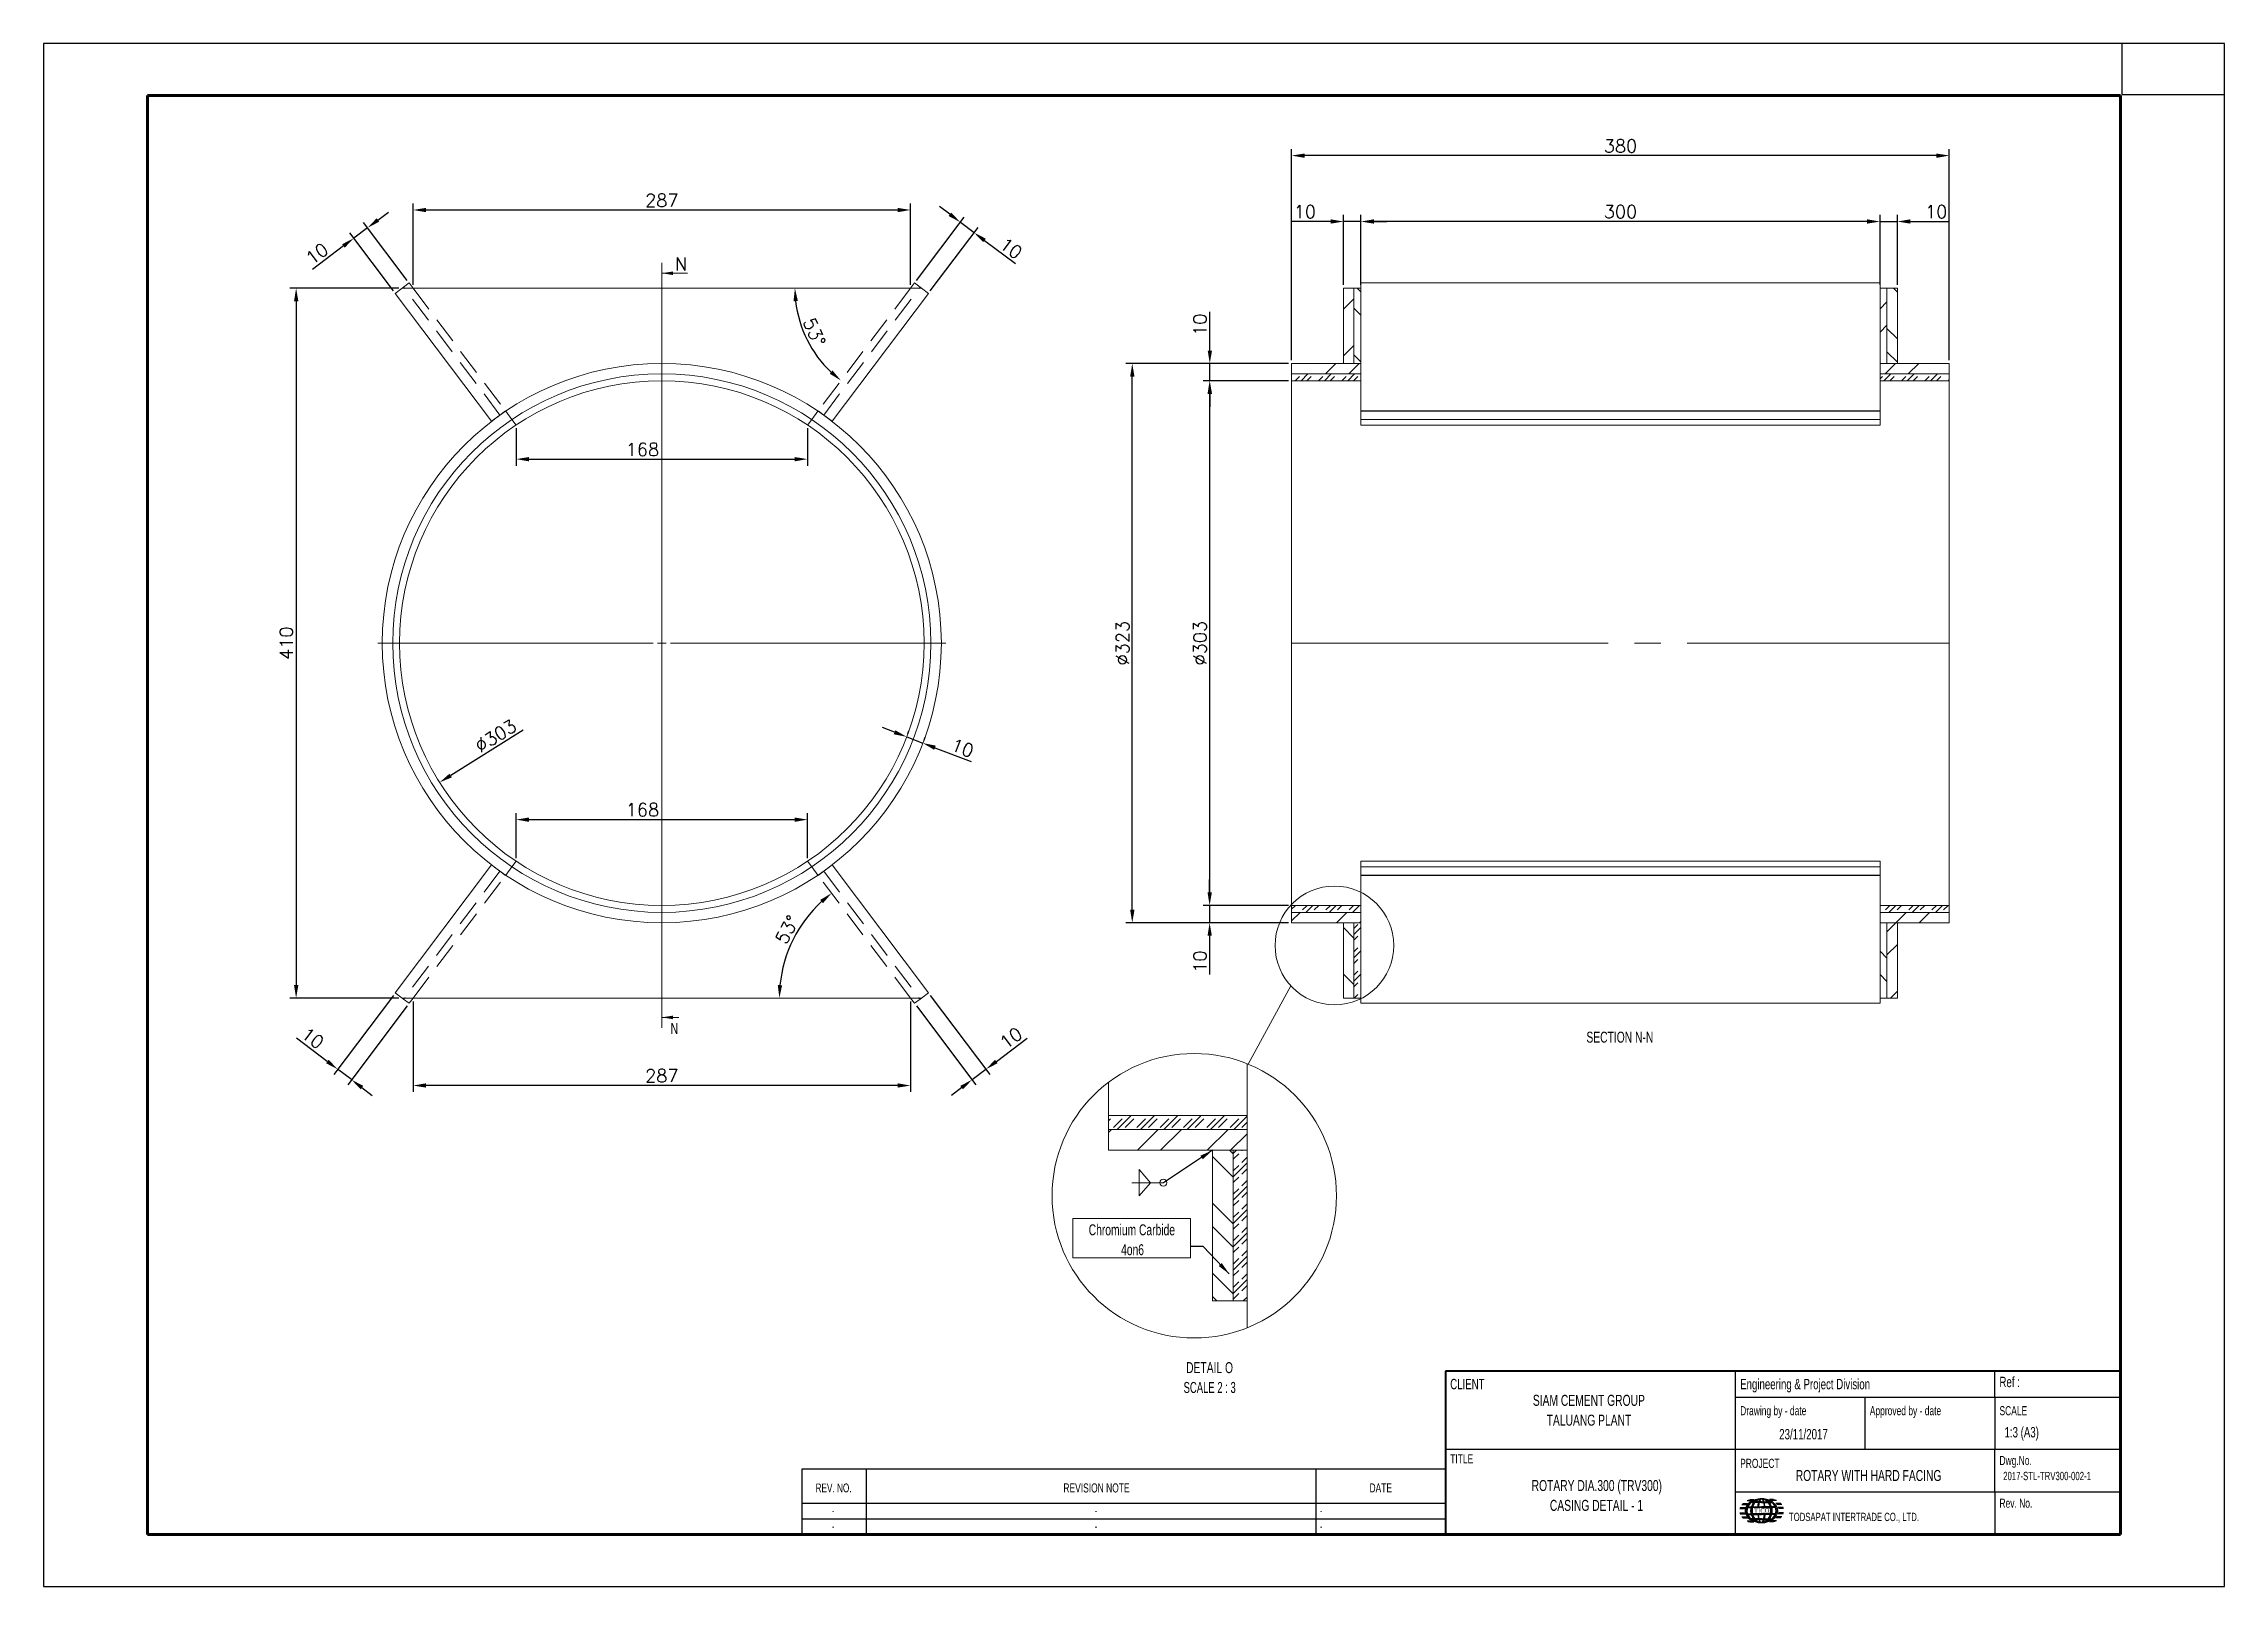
# Model space of a CAD drawing. Header units: millimetres. Extents: x -108 to 1152, y -500 to 391.
import ezdxf

# ---------------------------------------------------------------- set-up
doc = ezdxf.new("R2010")
doc.units = ezdxf.units.MM
doc.header["$LTSCALE"] = 12
doc.header["$MEASUREMENT"] = 0
doc.header["$PDSIZE"] = -3
for name, pattern in [('SLD-Center', [19.05, 15.24, -1.27, 1.27, -1.27]), ('SLD-Dashed', [1.905, 1.27, -0.635]), ('SLD-Solid', [0])]:
    doc.linetypes.add(name, pattern=pattern)
doc.layers.get('0').update_dxf_attribs({"color": 6})
for name, color, linetype in [('Frame', 7, 'Continuous'), ('Frame-title', 6, 'Continuous'), ('Layer1', 5, 'Continuous'), ('Layer2', 1, 'Continuous'), ('mainline', 3, 'Continuous'), ('SLD-0', 8, 'SLD-Solid'), ('text', 4, 'Continuous'), ('text-title', 7, 'Continuous')]:
    doc.layers.add(name, color=color, linetype=linetype)
doc.styles.add('SLDTEXTSTYLE1', font='TXT', dxfattribs={"width": 0.695402})
doc.styles.add('SLDTEXTSTYLE2', font='TXT', dxfattribs={"width": 0.7})
doc.styles.add('SLDTEXTSTYLE3', font='TXT', dxfattribs={"width": 0.645455})
doc.styles.get("Standard").update_dxf_attribs({"font": 'romans.shx'})
doc.dimstyles.new('ISO-25', dxfattribs={"dimtxt": 2.5, "dimasz": 2.5, "dimexe": 1.25, "dimexo": 0.625, "dimtad": 1, "dimtxsty": 'Standard', "dimcen": 2.5, "dimadec": 0, "dimazin": 0, "dimtfac": 1, "dimtmove": 0, "dimatfit": 3, "dimfxl": 0, "dimarcsym": 0})
pattern_1 = [(45, (-108.537, -499.843), (-20.2058, 20.2058), []), (45, (-95.067, -499.843), (-20.2058, 20.2058), [])]
pattern_2 = [(45, (-108.537, -499.843), (-6.73527, 6.73527), [7.14383, -2.381276]), (45, (-105.17, -499.843), (-6.73527, 6.73527), []), (45, (-101.802, -499.843), (-6.73527, 6.73527), [7.14383, -2.381276])]
pattern_3 = [(135, (-108.537, -499.843), (-20.2058, -20.2058), []), (135, (-108.537, -486.372), (-20.2058, -20.2058), [])]

msp = doc.modelspace()

# ---------------------------------------------------------------- texts
at = {"color": 7, "linetype": 'Continuous', "insert": (253.747, -174.394), "char_height": 6.433, "attachment_point": 1, "style": 'SLDTEXTSTYLE2'}
msp.add_mtext('N', dxfattribs=at)
at = {"color": 7, "linetype": 'Continuous', "lineweight": 0, "style": 'SLDTEXTSTYLE2'}
for s, insert, char_height, attachment_point in [('SECTION N-N', (802.239, -179.474), 6.35007, 2), ('23/11/2017', (908.35, -408.96), 6, 2), ('ROTARY WITH HARD FACING', (903.851, -432.635), 6.35007, 1), ('2017-STL-TRV300-002-1', (1023.728, -433.704), 4.80005, 1)]:
    msp.add_mtext(s, dxfattribs=dict(at, insert=insert, char_height=char_height, attachment_point=attachment_point))
at = {"color": 0, "linetype": 'Continuous', "lineweight": 0, "attachment_point": 2, "style": 'SLDTEXTSTYLE2'}
for s, insert, char_height in [('Chromium Carbide', (520.278, -290.747), 6.35007), ('4on6', (520.675, -302.213), 6.3501), ('ROTARY DIA.300 (TRV300)', (788.919, -438.429), 6.35007), ('CASING DETAIL - 1', (788.725, -449.896), 6.35007)]:
    msp.add_mtext(s, dxfattribs=dict(at, insert=insert, char_height=char_height))
at = {"layer": 'mainline', "color": 7, "insert": (259.748, 263.906), "char_height": 7.5, "attachment_point": 5}
msp.add_mtext('N', dxfattribs=at)
at = {"layer": 'SLD-0', "attachment_point": 1, "style": 'SLDTEXTSTYLE1'}
for s, insert, char_height in [('CLIENT', (704.226, -380.018), 6.0001), ('Engineering & Project Division', (871.748, -380.018), 6.00007), ('Ref :', (1021.573, -378.787), 6.0001), ('Drawing by - date', (871.738, -395.769), 5.25006), ('Approved by - date', (946.655, -395.769), 5.25006), ('SCALE', (1021.573, -395.769), 5.2501), ('TITLE', (704.226, -423.626), 5.2501), ('PROJECT', (871.738, -426.16), 5.2501), ('Dwg.No.', (1021.573, -424.538), 5.2501), ('Rev. No.', (1021.573, -449.181), 5.2501)]:
    msp.add_mtext(s, dxfattribs=dict(at, insert=insert, char_height=char_height))
at = {"layer": 'text', "insert": (1024.511, -407.822), "char_height": 6.0001, "attachment_point": 1, "style": 'SLDTEXTSTYLE1'}
msp.add_mtext('1:3 (A3)', dxfattribs=at)
at = {"layer": 'text-title', "style": 'SLDTEXTSTYLE1'}
for s, insert, char_height, attachment_point in [('REV. NO.', (347.934, -440.441), 5.1001, 2), ('REVISION NOTE', (499.841, -440.366), 5.25006, 2), ('DATE', (664.09, -440.366), 5.2501, 2), ('-', (347.684, -454.096), 4.2, 2), ('-', (347.684, -463.096), 4.2, 2), ('-', (499.583, -454.094), 4.2, 2), ('-', (499.583, -463.094), 4.2, 2), ('-', (628.938, -454.094), 4.2, 1), ('-', (628.938, -463.094), 4.2, 1), ('TODSAPAT INTERTRADE CO., LTD.', (899.941, -457.337), 4.80005, 1)]:
    msp.add_mtext(s, dxfattribs=dict(at, insert=insert, char_height=char_height, attachment_point=attachment_point))

# ---------------------------------------------------------------- blocks, each defined once
blk = doc.blocks.new('A$C423238B9')
at = {"layer": 'Layer1'}
for p, q in [((10.6, 30.4), (17.4, 30.4)), ((12.8, 34.5), (19.6, 34.5)), ((13.4, 35.1), (20.1, 35.1)), ((14, 35.9), (20.8, 35.9)), ((20, 40.1), (26.3, 40.1)), ((21.7, 40.8), (27.8, 40.8)), ((23.8, 41.5), (29.5, 41.5)), ((56.4, 41.5), (50.7, 41.5)), ((58.5, 40.8), (52.4, 40.8)), ((60.2, 40.1), (53.9, 40.1)), ((66.2, 35.9), (59.4, 35.9)), ((66.9, 35.1), (60.1, 35.1)), ((67.4, 34.5), (60.6, 34.5)), ((69.6, 30.4), (62.8, 30.4)), ((10.2, 29), (17, 29)), ((10.2, 23.5), (17, 23.5)), ((10.3, 29.7), (17.2, 29.7)), ((10.3, 22.8), (17.2, 22.8)), ((10.6, 22), (17.4, 22)), ((12.8, 18), (19.6, 18)), ((13.4, 17.3), (20.1, 17.3)), ((14, 16.5), (20.8, 16.5)), ((20, 12.3), (26.3, 12.3)), ((21.7, 11.6), (27.8, 11.6)), ((23.8, 10.9), (29.5, 10.9)), ((56.4, 10.9), (50.7, 10.9)), ((58.5, 11.6), (52.4, 11.6)), ((60.2, 12.3), (53.9, 12.3)), ((66.2, 16.5), (59.4, 16.5)), ((66.9, 17.3), (60.1, 17.3)), ((67.4, 18), (60.6, 18)), ((69.6, 22), (62.8, 22)), ((69.9, 29.7), (63, 29.7)), ((69.9, 22.8), (63, 22.8)), ((70, 29), (63.2, 29)), ((70, 23.5), (63.2, 23.5))]:
    blk.add_line(p, q, dxfattribs=at)
at = {"layer": 'Layer2'}
for p, q in [((20.5, 30.7), (25.9, 30.7)), ((20.8, 31.5), (26.1, 31.5)), ((29.2, 37.3), (25.1, 37.3)), ((29.9, 38.1), (26, 38.1)), ((39.7, 30.7), (27.4, 30.7)), ((27.6, 31.5), (34.9, 31.5)), ((36, 37.3), (30.3, 37.3)), ((36.2, 38.1), (30.9, 38.1)), ((35.7, 31.5), (39.7, 31.5)), ((39.7, 37.3), (36.5, 37.3)), ((39.7, 38.1), (36.7, 38.1)), ((39.7, 38.1), (42.7, 38.1)), ((39.7, 37.3), (42.9, 37.3)), ((43.8, 31.5), (39.7, 31.5)), ((39.7, 30.7), (52.1, 30.7)), ((43.3, 38.1), (48.6, 38.1)), ((43.5, 37.3), (49.1, 37.3)), ((51.9, 31.5), (44.6, 31.5)), ((49.6, 38.1), (53.5, 38.1)), ((50.2, 37.3), (54.4, 37.3)), ((58.7, 31.5), (53.3, 31.5)), ((59, 30.7), (53.5, 30.7)), ((20.5, 21.7), (25.9, 21.7)), ((20.8, 20.9), (26.1, 20.9)), ((29.2, 15.1), (25.1, 15.1)), ((29.9, 14.3), (26, 14.3)), ((39.7, 21.7), (27.4, 21.7)), ((27.4, 21.7), (39.7, 21.7)), ((27.6, 20.9), (34.9, 20.9)), ((36, 15.1), (30.3, 15.1)), ((36.2, 14.3), (30.9, 14.3)), ((35.7, 20.9), (39.7, 20.9)), ((39.7, 15.1), (36.5, 15.1)), ((39.7, 14.3), (36.7, 14.3)), ((39.7, 21.7), (52.1, 21.7)), ((52.1, 21.7), (39.7, 21.7)), ((43.8, 20.9), (39.7, 20.9)), ((39.7, 15.1), (42.9, 15.1)), ((39.7, 14.3), (42.7, 14.3)), ((43.3, 14.3), (48.6, 14.3)), ((43.5, 15.1), (49.1, 15.1)), ((51.9, 20.9), (44.6, 20.9)), ((49.6, 14.3), (53.5, 14.3)), ((50.2, 15.1), (54.4, 15.1)), ((58.7, 20.9), (53.3, 20.9)), ((59, 21.7), (53.5, 21.7))]:
    blk.add_line(p, q, dxfattribs=at)
for major_axis, ratio, start_param, end_param in [((-20, 0), 0.81474, 9.753125299455156, 16.03631060663474), ((-20, 0), 0.81474, 10.239118, 16.522303), ((0, 16.3), 0.879437, 11.323922, 17.607107), ((0, 16.3), 0.879437, 10.7148782070303, 16.99806351420989), ((0, 16.3), 0.879437, 11.8099142296908, 18.09309953687039), ((0, 16.3), 0.879437, 7.573286, 8.134678), ((0, 16.3), 0.879437, 7.103736, 7.525634), ((-0.1, 16.3), 0.262552, 0.817837, 1.240529), ((-0.1, 16.3), 0.262552, 0.065545, 0.753571), ((0, -16.3), 0.314277, 2.385136, 3.069213), ((0, -16.3), 0.314277, 1.899144, 2.321042), ((-20, 0), 0.81474, 9.144082, 9.705474), ((20, 0), 0.81474, 10.239118, 10.995574), ((0, 16.3), 0.879437, 8.182329, 8.604227), ((0, 16.3), 0.879437, 2.385136, 3.141593), ((0, 16.3), 0.314277, 1.899144, 2.321042), ((0, 16.3), 0.314277, 2.385136, 3.069213), ((0.1, -16.3), 0.262552, 0.065545, 0.753571), ((0.1, -16.3), 0.262552, 0.817837, 1.240529), ((0, 16.3), 0.879437, 10.245329, 10.667227), ((-20, 0), 0.81474, 8.674533, 9.096431)]:
    blk.add_ellipse((39.7, 26.2), major_axis=major_axis, ratio=ratio, start_param=start_param, end_param=end_param, dxfattribs=at)
at = {"layer": 'Layer2', "extrusion": (0, 0, -1)}
blk.add_ellipse((39.7, 26.2), major_axis=(-22.2, 0), ratio=0.733333, dxfattribs=at)
for major_axis, ratio, start_param, end_param in [((20, 0), 0.81474, 9.144082, 9.705474), ((20, 0), 0.81474, 9.753125, 10.175023), ((0, 16.3), 0.787941, 7.573286, 13.856471), ((0, 16.3), 0.787941, 7.573286, 13.856471), ((0, 16.3), 0.787941, 5.526729, 11.809914), ((0, 16.3), 0.787941, 7.103736389987955, 13.38692169716754), ((0, 16.3), 0.787941, 7.103736389987955, 13.38692169716754), ((20, 0), 0.81474, 10.239118, 10.995574), ((0, 16.3), 0.787941, 10.714878, 11.27627), ((0, 16.3), 0.787941, 10.714878, 11.27627), ((0, 16.3), 0.787941, 11.323922, 11.74582), ((0, -16.3), 0.314277, 1.899144, 2.321042), ((0, -16.3), 0.314277, 2.385136, 3.069213), ((0.1, 16.3), 0.262552, 0.065545, 0.753571), ((0.1, 16.3), 0.262552, 0.817837, 1.240529), ((20, 0), 0.81474, 8.674533, 9.096431), ((0, 16.3), 0.787941, 10.245329, 10.667227), ((0, 16.3), 0.787941, 10.245329, 10.667227), ((0, 16.3), 0.787941, 8.668322, 10.181234), ((0, 16.3), 0.787941, 8.668322, 10.181234), ((-0.1, -16.3), 0.262552, 0.817837, 1.240529), ((-0.1, -16.3), 0.262552, 0.065545, 0.753571), ((-20, 0), 0.81474, 10.239118, 10.995574), ((0, 16.3), 0.314277, 2.385136, 3.069213), ((0, 16.3), 0.314277, 1.899144, 2.321042), ((0, 16.3), 0.787941, 8.182329, 8.604227), ((0, 16.3), 0.787941, 8.182329, 8.604227)]:
    blk.add_ellipse((39.7, 26.2), major_axis=major_axis, ratio=ratio, start_param=start_param, end_param=end_param, dxfattribs=at)
at = {"layer": 'text', "color": 5, "insert": (40.1, 26.3), "char_height": 5.933, "attachment_point": 5}
blk.add_mtext('{\\fTimes New Roman|b0|i0|c0|p18;TICO}', dxfattribs=at)
blk = doc.blocks.new('SW_NOTE_42')
at = {"color": 0, "linetype": 'Continuous', "lineweight": 0, "char_height": 2.1167, "attachment_point": 2, "style": 'SLDTEXTSTYLE2'}
for s, insert in [('SIAM CEMENT GROUP', (11.38, 2.73)), ('TALUANG PLANT', (11.4, -1.09))]:
    blk.add_mtext(s, dxfattribs=dict(at, insert=insert))
blk = doc.blocks.new('*D11')
at = {"color": 0, "linetype": 'SLD-Solid', "lineweight": -2}
for p, q in [((164.5, -79.2), (164.5, -53.3)), ((172, -57), (325.4, -57)), ((332.9, -79.2), (332.9, -53.3))]:
    blk.add_line(p, q, dxfattribs=at)
at = {"color": 0, "linetype": 'SLD-Solid'}
for points in [[(172, -55.8), (172, -58.3), (164.5, -57)], [(325.4, -55.8), (325.4, -58.3), (332.9, -57)]]:
    blk.add_solid(points, dxfattribs=at)
at = {"layer": 'Defpoints', "color": 0, "linetype": 'SLD-Solid'}
for p in [(332.9, -57), (164.5, -81), (332.9, -81)]:
    blk.add_point(p, dxfattribs=at)
at = {"color": 7, "linetype": 'SLD-Solid', "lineweight": 0, "insert": (237.5, -47.6), "char_height": 7.5, "attachment_point": 2}
blk.add_mtext('168', dxfattribs=at)
blk = doc.blocks.new('*D12')
at = {"color": 0, "linetype": 'SLD-Solid', "lineweight": -2}
for p, q in [((164.5, 169), (164.5, 147.4)), ((332.9, 169), (332.9, 147.4)), ((172, 151.2), (325.4, 151.2))]:
    blk.add_line(p, q, dxfattribs=at)
at = {"color": 0, "linetype": 'SLD-Solid'}
for points in [[(172, 152.4), (172, 149.9), (164.5, 151.2)], [(325.4, 152.4), (325.4, 149.9), (332.9, 151.2)]]:
    blk.add_solid(points, dxfattribs=at)
at = {"layer": 'Defpoints', "color": 0, "linetype": 'SLD-Solid'}
for p in [(164.5, 170.9), (332.9, 170.9), (332.9, 151.2)]:
    blk.add_point(p, dxfattribs=at)
at = {"color": 7, "linetype": 'SLD-Solid', "lineweight": 0, "insert": (237.5, 160.5), "char_height": 7.5, "attachment_point": 2}
blk.add_mtext('168', dxfattribs=at)
blk = doc.blocks.new('*D13')
at = {"color": 0, "linetype": 'SLD-Solid', "lineweight": -2}
for p, q in [((105, -162), (105, -214.3)), ((392.4, -162), (392.4, -214.3)), ((384.9, -210.6), (112.5, -210.6))]:
    blk.add_line(p, q, dxfattribs=at)
at = {"color": 0, "linetype": 'SLD-Solid'}
for points in [[(112.5, -209.3), (112.5, -211.8), (105, -210.6)], [(384.9, -209.3), (384.9, -211.8), (392.4, -210.6)]]:
    blk.add_solid(points, dxfattribs=at)
at = {"layer": 'Defpoints', "color": 0, "linetype": 'SLD-Solid'}
for p in [(105, -160.1), (392.4, -160.1), (105, -210.6)]:
    blk.add_point(p, dxfattribs=at)
at = {"color": 7, "linetype": 'SLD-Solid', "lineweight": 0, "insert": (248.7, -201.2), "char_height": 7.5, "attachment_point": 2}
blk.add_mtext('287', dxfattribs=at)
blk = doc.blocks.new('*D14')
at = {"color": 0, "linetype": 'SLD-Solid', "lineweight": -2}
for p, q in [((105, 251.8), (105, 298.8)), ((112.5, 295.1), (384.9, 295.1)), ((392.4, 251.8), (392.4, 298.8))]:
    blk.add_line(p, q, dxfattribs=at)
at = {"color": 0, "linetype": 'SLD-Solid'}
for points in [[(112.5, 296.3), (112.5, 293.8), (105, 295.1)], [(384.9, 296.3), (384.9, 293.8), (392.4, 295.1)]]:
    blk.add_solid(points, dxfattribs=at)
at = {"layer": 'Defpoints', "color": 0, "linetype": 'SLD-Solid'}
for p in [(392.4, 295.1), (105, 249.9), (392.4, 249.9)]:
    blk.add_point(p, dxfattribs=at)
at = {"color": 7, "linetype": 'SLD-Solid', "lineweight": 0, "insert": (248.7, 304.4), "char_height": 7.5, "attachment_point": 2}
blk.add_mtext('287', dxfattribs=at)
blk = doc.blocks.new('*D15')
at = {"color": 0, "linetype": 'SLD-Solid', "lineweight": -2}
for p, q in [((96.8, 249.9), (33.7, 249.9)), ((37.4, 242.4), (37.4, -152.6)), ((96.8, -160.1), (33.7, -160.1))]:
    blk.add_line(p, q, dxfattribs=at)
at = {"color": 0, "linetype": 'SLD-Solid'}
for points in [[(36.2, 242.4), (38.7, 242.4), (37.4, 249.9)], [(36.2, -152.6), (38.7, -152.6), (37.4, -160.1)]]:
    blk.add_solid(points, dxfattribs=at)
at = {"layer": 'Defpoints', "color": 0, "linetype": 'SLD-Solid'}
for p in [(98.7, 249.9), (37.4, -160.1), (98.7, -160.1)]:
    blk.add_point(p, dxfattribs=at)
at = {"color": 7, "linetype": 'SLD-Solid', "lineweight": 0, "insert": (28, 44.9), "char_height": 7.5, "attachment_point": 2, "rotation": 90}
blk.add_mtext('410', dxfattribs=at)
blk = doc.blocks.new('*D16')
at = {"color": 0, "linetype": 'SLD-Solid', "lineweight": -2}
blk.add_line((168.5, -5.4), (126.7, -31.6), dxfattribs=at)
at = {"color": 0, "linetype": 'SLD-Solid'}
blk.add_solid([(126, -30.5), (127.4, -32.6), (120.3, -35.5)], dxfattribs=at)
at = {"layer": 'Defpoints', "color": 0, "linetype": 'SLD-Solid'}
for p in [(377.1, 125.4), (120.3, -35.5)]:
    blk.add_point(p, dxfattribs=at)
at = {"color": 7, "linetype": 'SLD-Solid', "lineweight": 0, "insert": (139.8, -12.3), "char_height": 7.5, "attachment_point": 1, "rotation": 32.0826}
blk.add_mtext('∅303', dxfattribs=at)
blk = doc.blocks.new('*D17')
at = {"color": 0, "linetype": 'SLD-Solid', "lineweight": -2}
for p, q in [((84.7, 289.3), (90.7, 293.8)), ((93.6, 248.4), (68.4, 281.8)), ((78.7, 284.8), (70.7, 278.8)), ((101.6, 254.4), (76.4, 287.8)), ((64.7, 274.3), (46.9, 260.8))]:
    blk.add_line(p, q, dxfattribs=at)
at = {"color": 0, "linetype": 'SLD-Solid'}
for points in [[(83.9, 290.3), (85.4, 288.3), (78.7, 284.8)], [(64, 275.3), (65.5, 273.3), (70.7, 278.8)]]:
    blk.add_solid(points, dxfattribs=at)
at = {"layer": 'Defpoints', "color": 0, "linetype": 'SLD-Solid'}
for p in [(70.7, 278.8), (102.7, 252.9), (94.7, 246.9)]:
    blk.add_point(p, dxfattribs=at)
at = {"color": 7, "linetype": 'SLD-Solid', "lineweight": 0, "insert": (47.2, 272.8), "char_height": 7.5, "attachment_point": 2, "rotation": 37}
blk.add_mtext('10', dxfattribs=at)
blk = doc.blocks.new('*D18')
at = {"color": 0, "linetype": 'SLD-Solid', "lineweight": -2}
for p, q in [((395.8, 254.4), (423.4, 291)), ((415.2, 292.6), (409.2, 297.1)), ((403.8, 248.4), (431.4, 285)), ((421.2, 288), (429.1, 282)), ((435.1, 277.5), (453, 264.1))]:
    blk.add_line(p, q, dxfattribs=at)
at = {"color": 0, "linetype": 'SLD-Solid'}
for points in [[(415.9, 293.6), (414.4, 291.6), (421.2, 288)], [(435.9, 278.5), (434.4, 276.5), (429.1, 282)]]:
    blk.add_solid(points, dxfattribs=at)
at = {"layer": 'Defpoints', "color": 0, "linetype": 'SLD-Solid'}
for p in [(429.1, 282), (394.7, 252.9), (402.7, 246.9)]:
    blk.add_point(p, dxfattribs=at)
at = {"color": 7, "linetype": 'SLD-Solid', "lineweight": 0, "insert": (452.7, 276), "char_height": 7.5, "attachment_point": 2, "rotation": 323}
blk.add_mtext('10', dxfattribs=at)
blk = doc.blocks.new('*D19')
at = {"color": 0, "linetype": 'SLD-Solid', "lineweight": -2}
blk.add_arc((392.4, 249.9), 66.8, 186.4369, 226.5631, dxfattribs=at)
at = {"color": 0, "linetype": 'SLD-Solid'}
for points in [[(324.8, 242.4), (327.3, 242.5), (325.6, 249.9)], [(347.3, 202.4), (345.7, 200.5), (352.2, 196.6)]]:
    blk.add_solid(points, dxfattribs=at)
at = {"layer": 'Defpoints', "color": 0, "linetype": 'SLD-Solid'}
for p in [(394.7, 252.9), (98.7, 249.9), (398.7, 249.9), (337.9, 211.3), (339, 179.1)]:
    blk.add_point(p, dxfattribs=at)
at = {"color": 7, "linetype": 'SLD-Solid', "lineweight": 0, "insert": (336.9, 233.7), "char_height": 7.5, "attachment_point": 1, "rotation": 293.7583}
blk.add_mtext('53°', dxfattribs=at)
blk = doc.blocks.new('*D20')
at = {"color": 0, "linetype": 'SLD-Solid', "lineweight": -2}
for p, q in [((93.6, -158.6), (59.2, -204.2)), ((101.6, -164.6), (67.2, -210.2)), ((55.4, -196.7), (37.6, -183.3)), ((69.4, -207.2), (61.4, -201.2)), ((75.4, -211.8), (81.4, -216.3))]:
    blk.add_line(p, q, dxfattribs=at)
at = {"color": 0, "linetype": 'SLD-Solid'}
for points in [[(56.2, -195.7), (54.7, -197.7), (61.4, -201.2)], [(76.2, -210.8), (74.7, -212.8), (69.4, -207.2)]]:
    blk.add_solid(points, dxfattribs=at)
at = {"layer": 'Defpoints', "color": 0, "linetype": 'SLD-Solid'}
for p in [(94.7, -157.1), (102.7, -163.1), (69.4, -207.2)]:
    blk.add_point(p, dxfattribs=at)
at = {"color": 7, "linetype": 'SLD-Solid', "lineweight": 0, "insert": (49.2, -180.2), "char_height": 7.5, "attachment_point": 2, "rotation": 323}
blk.add_mtext('10', dxfattribs=at)
blk = doc.blocks.new('*D21')
at = {"color": 0, "linetype": 'SLD-Solid', "lineweight": -2}
for p, q in [((403.8, -158.6), (438.2, -204.2)), ((395.8, -164.6), (430.2, -210.2)), ((442, -196.7), (459.8, -183.3)), ((428, -207.2), (436, -201.2)), ((422, -211.8), (416, -216.3))]:
    blk.add_line(p, q, dxfattribs=at)
at = {"color": 0, "linetype": 'SLD-Solid'}
for points in [[(441.2, -195.7), (442.7, -197.7), (436, -201.2)], [(421.2, -210.8), (422.7, -212.8), (428, -207.2)]]:
    blk.add_solid(points, dxfattribs=at)
at = {"layer": 'Defpoints', "color": 0, "linetype": 'SLD-Solid'}
for p in [(394.7, -163.1), (402.7, -157.1), (436, -201.2)]:
    blk.add_point(p, dxfattribs=at)
at = {"color": 7, "linetype": 'SLD-Solid', "lineweight": 0, "insert": (448.2, -180.2), "char_height": 7.5, "attachment_point": 2, "rotation": 37}
blk.add_mtext('10', dxfattribs=at)
blk = doc.blocks.new('*D22')
at = {"color": 0, "linetype": 'SLD-Solid', "lineweight": -2}
blk.add_arc((392.4, -160.1), 75.8, 132.6691, 174.3309, dxfattribs=at)
at = {"color": 0, "linetype": 'SLD-Solid'}
for points in [[(340.2, -103.4), (341.8, -105.3), (346.8, -99.5)], [(318.2, -152.7), (315.7, -152.5), (316.6, -160.1)]]:
    blk.add_solid(points, dxfattribs=at)
at = {"layer": 'Defpoints', "color": 0, "linetype": 'SLD-Solid'}
for p in [(339, -89.2), (320.2, -137.1), (98.7, -160.1), (394.7, -163.1), (398.7, -160.1)]:
    blk.add_point(p, dxfattribs=at)
at = {"color": 7, "linetype": 'SLD-Solid', "lineweight": 0, "insert": (313.9, -126.1), "char_height": 7.5, "attachment_point": 1, "rotation": 61.5824}
blk.add_mtext('53°', dxfattribs=at)
blk = doc.blocks.new('*D23')
at = {"color": 0, "linetype": 'SLD-Solid', "lineweight": -2}
for p, q in [((383.2, -6.5), (376.2, -3.9)), ((390.2, -9.2), (399.5, -12.8)), ((390.9, -7.5), (391.5, -5.7)), ((400.2, -11.1), (400.9, -9.3)), ((406.5, -15.5), (427.4, -23.5))]:
    blk.add_line(p, q, dxfattribs=at)
at = {"color": 0, "linetype": 'SLD-Solid'}
for points in [[(383.6, -5.4), (382.7, -7.7), (390.2, -9.2)], [(407, -14.3), (406.1, -16.7), (399.5, -12.8)]]:
    blk.add_solid(points, dxfattribs=at)
at = {"layer": 'Defpoints', "color": 0, "linetype": 'SLD-Solid'}
for p in [(390.2, -9.2), (399.5, -12.8), (399.5, -12.8)]:
    blk.add_point(p, dxfattribs=at)
at = {"color": 7, "linetype": 'SLD-Solid', "lineweight": 0, "insert": (423.8, -12.1), "char_height": 7.5, "attachment_point": 2, "rotation": 339.0573}
blk.add_mtext('10', dxfattribs=at)
blk = doc.blocks.new('SW_CENTERMARKSYMBOL_17')
at = {"color": 0, "linetype": 'SLD-Solid', "lineweight": 0}
for p, q in [((0, 1.67), (0, 54.67)), ((-1.67, 0), (-54.67, 0)), ((0, 0), (-0.83, 0)), ((0, 0), (0, 0.83)), ((0, 0), (0, -0.83)), ((0, 0), (0.83, 0)), ((1.67, 0), (54.67, 0)), ((0, -1.67), (0, -54.67))]:
    blk.add_line(p, q, dxfattribs=at)
blk = doc.blocks.new('*D24')
at = {"color": 0, "linetype": 'SLD-Solid', "lineweight": -2}
for p, q in [((652.6, 254.8), (652.6, 292.2)), ((952.6, 254.8), (952.6, 292.2)), ((945.1, 288.4), (660.1, 288.4))]:
    blk.add_line(p, q, dxfattribs=at)
at = {"color": 0, "linetype": 'SLD-Solid'}
for points in [[(660.1, 289.7), (660.1, 287.2), (652.6, 288.4)], [(945.1, 289.7), (945.1, 287.2), (952.6, 288.4)]]:
    blk.add_solid(points, dxfattribs=at)
at = {"layer": 'Defpoints', "color": 0, "linetype": 'SLD-Solid'}
for p in [(652.6, 288.4), (652.6, 252.9), (952.6, 252.9)]:
    blk.add_point(p, dxfattribs=at)
at = {"color": 7, "linetype": 'SLD-Solid', "lineweight": 0, "insert": (802.6, 297.8), "char_height": 7.5, "attachment_point": 2}
blk.add_mtext('300', dxfattribs=at)
blk = doc.blocks.new('*D25')
at = {"color": 0, "linetype": 'SLD-Solid', "lineweight": -2}
for p, q in [((642.6, 251.8), (642.6, 292.2)), ((652.6, 251.8), (652.6, 292.2)), ((635.1, 288.4), (612.8, 288.4)), ((652.6, 288.4), (642.6, 288.4)), ((660.1, 288.4), (667.6, 288.4))]:
    blk.add_line(p, q, dxfattribs=at)
at = {"color": 0, "linetype": 'SLD-Solid'}
for points in [[(635.1, 289.7), (635.1, 287.2), (642.6, 288.4)], [(660.1, 289.7), (660.1, 287.2), (652.6, 288.4)]]:
    blk.add_solid(points, dxfattribs=at)
at = {"layer": 'Defpoints', "color": 0, "linetype": 'SLD-Solid'}
for p in [(652.6, 288.4), (642.6, 249.9), (652.6, 249.9)]:
    blk.add_point(p, dxfattribs=at)
at = {"color": 7, "linetype": 'SLD-Solid', "lineweight": 0, "insert": (620.2, 297.8), "char_height": 7.5, "attachment_point": 2}
blk.add_mtext('10', dxfattribs=at)
blk = doc.blocks.new('*D26')
at = {"color": 0, "linetype": 'SLD-Solid', "lineweight": -2}
for p, q in [((952.6, 251.8), (952.6, 292.2)), ((962.6, 251.8), (962.6, 292.2)), ((945.1, 288.4), (937.6, 288.4)), ((952.6, 288.4), (962.6, 288.4)), ((970.1, 288.4), (992.4, 288.4))]:
    blk.add_line(p, q, dxfattribs=at)
at = {"color": 0, "linetype": 'SLD-Solid'}
for points in [[(945.1, 289.7), (945.1, 287.2), (952.6, 288.4)], [(970.1, 289.7), (970.1, 287.2), (962.6, 288.4)]]:
    blk.add_solid(points, dxfattribs=at)
at = {"layer": 'Defpoints', "color": 0, "linetype": 'SLD-Solid'}
for p in [(962.6, 288.4), (952.6, 249.9), (962.6, 249.9)]:
    blk.add_point(p, dxfattribs=at)
at = {"color": 7, "linetype": 'SLD-Solid', "lineweight": 0, "insert": (985, 297.8), "char_height": 7.5, "attachment_point": 2}
blk.add_mtext('10', dxfattribs=at)
blk = doc.blocks.new('*D27')
at = {"color": 0, "linetype": 'SLD-Solid', "lineweight": -2}
for p, q in [((610.7, 196.4), (561.5, 196.4)), ((565.2, 188.9), (565.2, -99.1)), ((610.7, -106.6), (561.5, -106.6))]:
    blk.add_line(p, q, dxfattribs=at)
at = {"color": 0, "linetype": 'SLD-Solid'}
for points in [[(564, 188.9), (566.5, 188.9), (565.2, 196.4)], [(564, -99.1), (566.5, -99.1), (565.2, -106.6)]]:
    blk.add_solid(points, dxfattribs=at)
at = {"layer": 'Defpoints', "color": 0, "linetype": 'SLD-Solid'}
for p in [(612.6, 196.4), (565.2, -106.6), (612.6, -106.6)]:
    blk.add_point(p, dxfattribs=at)
at = {"color": 7, "linetype": 'SLD-Solid', "lineweight": 0, "insert": (555.9, 44.9), "char_height": 7.5, "attachment_point": 2, "rotation": 90}
blk.add_mtext('%%c303', dxfattribs=at)
blk = doc.blocks.new('*D28')
at = {"color": 0, "linetype": 'SLD-Solid', "lineweight": -2}
for p, q in [((565.3, 213.9), (565.3, 236.2)), ((610.7, 206.4), (561.6, 206.4)), ((565.3, 196.4), (565.3, 206.4)), ((610.7, 196.4), (561.6, 196.4)), ((565.3, 188.9), (565.3, 181.4))]:
    blk.add_line(p, q, dxfattribs=at)
at = {"color": 0, "linetype": 'SLD-Solid'}
for points in [[(564.1, 213.9), (566.6, 213.9), (565.3, 206.4)], [(564.1, 188.9), (566.6, 188.9), (565.3, 196.4)]]:
    blk.add_solid(points, dxfattribs=at)
at = {"layer": 'Defpoints', "color": 0, "linetype": 'SLD-Solid'}
for p in [(612.6, 206.4), (565.3, 196.4), (612.6, 196.4)]:
    blk.add_point(p, dxfattribs=at)
at = {"color": 7, "linetype": 'SLD-Solid', "lineweight": 0, "insert": (555.9, 228.8), "char_height": 7.5, "attachment_point": 2, "rotation": 90}
blk.add_mtext('10', dxfattribs=at)
blk = doc.blocks.new('*D29')
at = {"color": 0, "linetype": 'SLD-Solid', "lineweight": -2}
for p, q in [((565.2, -99.1), (565.2, -91.6)), ((610.7, -106.6), (561.5, -106.6)), ((565.2, -106.6), (565.2, -116.6)), ((610.7, -116.6), (561.5, -116.6)), ((565.2, -124.1), (565.2, -146.4))]:
    blk.add_line(p, q, dxfattribs=at)
at = {"color": 0, "linetype": 'SLD-Solid'}
for points in [[(564, -99.1), (566.5, -99.1), (565.2, -106.6)], [(564, -124.1), (566.5, -124.1), (565.2, -116.6)]]:
    blk.add_solid(points, dxfattribs=at)
at = {"layer": 'Defpoints', "color": 0, "linetype": 'SLD-Solid'}
for p in [(612.6, -106.6), (565.2, -116.6), (612.6, -116.6)]:
    blk.add_point(p, dxfattribs=at)
at = {"color": 7, "linetype": 'SLD-Solid', "lineweight": 0, "insert": (555.9, -139), "char_height": 7.5, "attachment_point": 2, "rotation": 90}
blk.add_mtext('10', dxfattribs=at)
blk = doc.blocks.new('*D30')
at = {"color": 0, "linetype": 'SLD-Solid', "lineweight": -2}
for p, q in [((612.6, 208.3), (612.6, 330.2)), ((992.6, 208.3), (992.6, 330.2)), ((985.1, 326.5), (620.1, 326.5))]:
    blk.add_line(p, q, dxfattribs=at)
at = {"color": 0, "linetype": 'SLD-Solid'}
for points in [[(620.1, 327.7), (620.1, 325.2), (612.6, 326.5)], [(985.1, 327.7), (985.1, 325.2), (992.6, 326.5)]]:
    blk.add_solid(points, dxfattribs=at)
at = {"layer": 'Defpoints', "color": 0, "linetype": 'SLD-Solid'}
for p in [(612.6, 326.5), (612.6, 206.4), (992.6, 206.4)]:
    blk.add_point(p, dxfattribs=at)
at = {"color": 7, "linetype": 'SLD-Solid', "lineweight": 0, "insert": (802.6, 335.8), "char_height": 7.5, "attachment_point": 2}
blk.add_mtext('380', dxfattribs=at)
blk = doc.blocks.new('SW_HATCH_4')
at = {"color": 0, "linetype": 'SLD-Solid', "lineweight": 0}
for p, q in [((-9.53, 1.7), (-9.15, 2.08)), ((-8.98, 0), (-9.53, -0.55)), ((-8.59, 2.64), (-8.56, 2.67)), ((-8.59, 0.39), (-6.9, 2.08)), ((-5.19, 2.67), (-7.86, 0)), ((-6.34, 2.64), (-6.31, 2.67)), ((-6.34, 0.39), (-4.66, 2.08)), ((-4.1, 2.64), (-4.07, 2.67)), ((-4.1, 0.39), (-2.41, 2.08)), ((0, 0), (-4, -4)), ((-0.7, 2.67), (-3.37, 0)), ((-1.85, 2.64), (-1.82, 2.67)), ((-1.85, 0.39), (-0.17, 2.08)), ((0.39, 2.64), (0.42, 2.67)), ((0.39, 0.39), (2.08, 2.08)), ((4.49, 0), (0.49, -4)), ((3.79, 2.67), (1.12, 0)), ((2.64, 2.64), (2.67, 2.67)), ((2.64, 0.39), (4.32, 2.08)), ((4.88, 2.64), (4.91, 2.67)), ((4.88, 0.39), (6.57, 2.08)), ((8.28, 2.67), (5.61, 0)), ((7.13, 2.64), (7.16, 2.67)), ((7.13, 0.39), (8.81, 2.08)), ((9.37, 2.64), (9.4, 2.67)), ((9.37, 0.39), (11.06, 2.08)), ((13.47, 0), (9.47, -4)), ((12.77, 2.67), (10.1, 0)), ((11.62, 2.64), (11.65, 2.67)), ((11.62, 0.39), (13.3, 2.08)), ((13.86, 2.64), (13.89, 2.67)), ((13.86, 0.39), (15.55, 2.08)), ((17.14, 2.54), (14.59, 0)), ((16.11, 2.64), (16.14, 2.67)), ((16.11, 0.39), (17.14, 1.42)), ((13.77, -4), (14.47, -4.7)), ((17.14, -0.82), (13.96, -4)), ((15.08, -4), (14.47, -4.61)), ((16.11, -4.1), (16.21, -4)), ((10.47, -5.19), (14.47, -9.19)), ((14.47, -5.74), (15.55, -4.66)), ((17.14, -6.44), (14.47, -9.1)), ((14.47, -7.98), (15.55, -6.9)), ((16.11, -6.34), (17.14, -5.31)), ((16.11, -8.59), (17.14, -7.56)), ((14.47, -10.23), (15.55, -9.15)), ((17.14, -10.93), (14.47, -13.59)), ((14.47, -12.47), (15.55, -11.39)), ((16.11, -10.83), (17.14, -9.8)), ((16.11, -13.08), (17.14, -12.05)), ((10.47, -14.17), (14.47, -18.17)), ((14.47, -14.72), (15.55, -13.64)), ((17.14, -15.42), (14.47, -18.08)), ((14.47, -16.96), (15.55, -15.88)), ((16.11, -15.32), (17.14, -14.29)), ((16.11, -17.57), (17.14, -16.54)), ((10.47, -18.66), (14.47, -22.66)), ((14.47, -19.21), (15.55, -18.13)), ((17.14, -19.91), (14.47, -22.57)), ((14.47, -21.45), (15.55, -20.37)), ((16.11, -19.81), (17.14, -18.78)), ((14.47, -23.7), (15.55, -22.62)), ((17.14, -24.4), (14.47, -27.06)), ((14.47, -25.94), (15.55, -24.86)), ((16.11, -22.06), (17.14, -21.03)), ((16.11, -24.3), (17.14, -23.27)), ((10.47, -27.64), (14.47, -31.64)), ((14.47, -28.19), (15.55, -27.11)), ((17.14, -28.89), (14.47, -31.55)), ((14.47, -30.43), (15.55, -29.35)), ((16.11, -26.55), (17.14, -25.52)), ((16.11, -28.79), (17.14, -27.76)), ((10.47, -32.13), (11.34, -33)), ((14.47, -32.68), (15.55, -31.6)), ((16.11, -31.04), (17.14, -30.01)), ((16.39, -33), (17.14, -32.25))]:
    blk.add_line(p, q, dxfattribs=at)
blk = doc.blocks.new('SW_NOTE_43')
at = {"color": 0, "linetype": 'Continuous', "lineweight": 0, "attachment_point": 2}
for s, insert, char_height, style in [('DETAIL O', (4.66, 2.73), 2.117, 'SLDTEXTSTYLE2'), ('SCALE 2 : 3', (4.68, -1.09), 2.1167, 'SLDTEXTSTYLE3')]:
    blk.add_mtext(s, dxfattribs=dict(at, insert=insert, char_height=char_height, style=style))
blk = doc.blocks.new('SW_SYMBOL_WELD_FILL')
at = {"color": 0, "linetype": 'Continuous', "lineweight": 0}
for p, q in [((100, 0), (100, 900)), ((100, 900), (900, 0)), ((100, 0), (900, 0))]:
    blk.add_line(p, q, dxfattribs=at)
blk = doc.blocks.new('SW_WELDSYMBOL_0')
at = {"color": 0, "linetype": 'SLD-Solid', "lineweight": 0}
blk.add_line((0, 0), (-6.08, 0), dxfattribs=at)
blk.add_circle((0, 0), 0.687, dxfattribs=at)
at = {"color": 0, "linetype": 'Continuous', "lineweight": 0, "xscale": 0.002785946872322193, "yscale": 0.002785946872322193, "zscale": 0.002785946872322193}
blk.add_blockref('SW_SYMBOL_WELD_FILL', (-4.97, 0), dxfattribs=at)
at = {"color": 0, "linetype": 'Continuous', "lineweight": 0, "extrusion": (0, 0, -1), "xscale": 0.002785946872322193, "yscale": 0.002785946872322193, "zscale": 0.002785946872322193, "rotation": 180}
blk.add_blockref('SW_SYMBOL_WELD_FILL', (4.97, 0), dxfattribs=at)
blk = doc.blocks.new('*D31')
at = {"color": 0, "linetype": 'SLD-Solid', "lineweight": -2}
for p, q in [((610.7, 206.4), (516.8, 206.4)), ((520.5, -109.1), (520.5, 198.9)), ((610.7, -116.6), (516.8, -116.6))]:
    blk.add_line(p, q, dxfattribs=at)
at = {"color": 0, "linetype": 'SLD-Solid'}
for points in [[(519.3, 198.9), (521.8, 198.9), (520.5, 206.4)], [(519.3, -109.1), (521.8, -109.1), (520.5, -116.6)]]:
    blk.add_solid(points, dxfattribs=at)
at = {"layer": 'Defpoints', "color": 0, "linetype": 'SLD-Solid'}
for p in [(520.5, 206.4), (612.6, 206.4), (612.6, -116.6)]:
    blk.add_point(p, dxfattribs=at)
at = {"color": 7, "linetype": 'SLD-Solid', "lineweight": 0, "insert": (514.9, 44.9), "char_height": 7.5, "attachment_point": 5, "rotation": 90}
blk.add_mtext('%%C323', dxfattribs=at)

# ---------------------------------------------------------------- dimensions: what is measured, and where the dimension line sits
at = {"color": 7, "linetype": 'SLD-Solid', "lineweight": 0}
for base, p1, p2, override, picture, middle in [((612.5714, 326.4729), (992.5756, 206.4235), (612.5714, 206.4235), {"dimscale": 3, "dimdsep": 46, "dimclrt": 7, "dimadec": 2}, '*D30', (802.5735, 326.4729)), ((392.44, 295.058), (104.958, 249.924), (392.44, 249.924), {"dimscale": 3, "dimdec": 0, "dimdsep": 46, "dimclrt": 7}, '*D14', (248.699, 295.058)), ((652.572, 288.41), (642.572, 249.924), (652.572, 249.924), {"dimscale": 3, "dimdsep": 46, "dimclrt": 7, "dimadec": 2}, '*D25', (620.161, 288.41)), ((652.572, 288.41), (952.575, 252.933), (652.572, 252.933), {"dimscale": 3, "dimdsep": 46, "dimclrt": 7, "dimadec": 2}, '*D24', (802.574, 288.41)), ((962.575, 288.41), (952.575, 249.924), (962.575, 249.924), {"dimscale": 3, "dimdsep": 46, "dimclrt": 7, "dimadec": 2}, '*D26', (984.986, 288.41)), ((332.879, 151.173), (164.519, 170.884), (332.879, 170.884), {"dimscale": 3, "dimdec": 0, "dimdsep": 46, "dimclrt": 7}, '*D12', (237.511, 151.173)), ((332.879, -57.013), (164.519, -81.041), (332.879, -81.041), {"dimscale": 3, "dimdec": 0, "dimdsep": 46, "dimclrt": 7}, '*D11', (237.511, -57.013)), ((104.958, -210.558), (392.44, -160.081), (104.958, -160.081), {"dimscale": 3, "dimdec": 0, "dimdsep": 46, "dimclrt": 7, "dimadec": 2}, '*D13', (248.699, -210.558))]:
    dim = msp.add_linear_dim(base=base, p1=p1, p2=p2, dimstyle='ISO-25', override=override, dxfattribs=at)
    dim.commit()
    dim.dimension.update_dxf_attribs({"geometry": picture, "text_midpoint": middle, "dimtype": 160})
for base, p1, p2, angle, override, picture, middle in [((70.695, 278.776), (102.691, 252.933), (94.704, 246.915), 37, {"dimscale": 3, "dimdec": 0, "dimdsep": 46, "dimclrt": 7}, '*D17', (52.797, 265.289)), ((429.149, 282.022), (394.708, 252.933), (402.694, 246.915), 323, {"dimscale": 3, "dimdec": 0, "dimdsep": 46, "dimclrt": 7}, '*D18', (447.047, 268.535)), ((37.418, -160.081), (98.698, 249.924), (98.698, -160.081), 90, {"dimscale": 3, "dimdec": 0, "dimdsep": 46, "dimclrt": 7}, '*D15', (37.418, 44.922)), ((565.311, 196.423), (612.571, 206.423), (612.571, 196.423), 90, {"dimscale": 3, "dimdsep": 46, "dimclrt": 7, "dimadec": 2}, '*D28', (565.311, 228.834)), ((399.532, -12.804), (390.193, -9.23), (399.532, -12.804), 339.05733, {"dimscale": 3, "dimdec": 0, "dimdsep": 46, "dimclrt": 7}, '*D23', (420.462, -20.815)), ((565.242, -116.58), (612.571, -106.58), (612.571, -116.58), 90, {"dimscale": 3, "dimdsep": 46, "dimclrt": 7, "dimadec": 2}, '*D29', (565.242, -138.991)), ((69.421, -207.24), (94.704, -157.071), (102.691, -163.09), 323, {"dimscale": 3, "dimdsep": 46, "dimclrt": 7, "dimadec": 2}, '*D20', (43.536, -187.735)), ((435.964, -201.222), (394.708, -163.09), (402.694, -157.071), 37, {"dimscale": 3, "dimdsep": 46, "dimclrt": 7, "dimadec": 2}, '*D21', (453.862, -187.735))]:
    dim = msp.add_linear_dim(base=base, p1=p1, p2=p2, angle=angle, dimstyle='ISO-25', override=override, dxfattribs=at)
    dim.commit()
    dim.dimension.update_dxf_attribs({"geometry": picture, "text_midpoint": middle, "dimtype": 160})
for base, line1, line2, override, picture, middle in [((337.949, 211.295), ((394.708, 252.933), (339.044, 179.064)), ((398.701, 249.924), (98.698, 249.924)), {"dimscale": 3, "dimdec": 0, "dimdsep": 46, "dimclrt": 7}, '*D19', (331.307, 223.014)), ((320.185, -137.067), ((398.701, -160.081), (98.698, -160.081)), ((394.708, -163.09), (339.044, -89.221)), {"dimscale": 3, "dimdec": 0, "dimdsep": 46, "dimclrt": 7, "dimadec": 0}, '*D22', (325.746, -123.993))]:
    dim = msp.add_angular_dim_2l(base=base, line1=line1, line2=line2, dimstyle='ISO-25', override=override, dxfattribs=at)
    dim.commit()
    dim.dimension.update_dxf_attribs({"geometry": picture, "text_midpoint": middle, "dimtype": 162})
dim = msp.add_linear_dim(base=(520.546, 206.423), p1=(612.571, -116.58), p2=(612.571, 206.423), angle=90, text='%%C<>', dimstyle='ISO-25', override={"dimscale": 3, "dimdsep": 46, "dimclrt": 7, "dimadec": 2}, dxfattribs=at)
dim.commit()
dim.dimension.update_dxf_attribs({"geometry": '*D31', "text_midpoint": (514.921, 44.922)})
dim = msp.add_linear_dim(base=(565.242, -106.58), p1=(612.571, 196.423), p2=(612.571, -106.58), angle=90, text='%%c<>', dimstyle='ISO-25', override={"dimscale": 3, "dimdsep": 46, "dimclrt": 7, "dimadec": 2}, dxfattribs=at)
dim.commit()
dim.dimension.update_dxf_attribs({"geometry": '*D27', "text_midpoint": (565.242, 44.922), "dimtype": 160})
dim = msp.add_diameter_dim_2p(p1=(377.064, 125.39), p2=(120.334, -35.547), dimstyle='ISO-25', override={"dimscale": 3, "dimdec": 0, "dimdsep": 46, "dimclrt": 7}, dxfattribs=at)
dim.commit()
dim.dimension.update_dxf_attribs({"geometry": '*D16', "text_midpoint": (155.84, -13.289), "dimtype": 163})

# ---------------------------------------------------------------- hatches: boundary and pattern name
at = {"linetype": 'SLD-Solid', "lineweight": 0}
h = msp.add_hatch(dxfattribs=at)
h.set_pattern_fill('ANSI32', scale=3.000033, style=0)
h.set_pattern_definition(pattern_1)
h.paths.add_polyline_path([(642.572, 249.924), (642.572, 206.423), (648.572, 206.423), (648.572, 249.924)], flags=0)
h = msp.add_hatch(dxfattribs=at)
h.set_pattern_fill('ANSI32', scale=3.000033, angle=90, style=0)
h.set_pattern_definition(pattern_3)
h.paths.add_polyline_path([(652.572, 249.924), (648.572, 249.924), (648.572, 206.423), (652.572, 206.423)], flags=0)
h = msp.add_hatch(dxfattribs=at)
h.set_pattern_fill('ANSI32', scale=3.000033, style=0)
h.set_pattern_definition(pattern_1)
h.paths.add_polyline_path([(952.575, 206.423), (956.575, 206.423), (956.575, 249.924), (952.575, 249.924)], flags=0)
h = msp.add_hatch(dxfattribs=at)
h.set_pattern_fill('ANSI32', scale=3.000033, angle=90, style=0)
h.set_pattern_definition(pattern_3)
h.paths.add_polyline_path([(962.575, 206.423), (962.575, 249.924), (956.575, 249.924), (956.575, 206.423)], flags=0)
h = msp.add_hatch(dxfattribs=at)
h.set_pattern_fill('ANSI32', scale=3.000033, style=0)
h.set_pattern_definition(pattern_1)
h.paths.add_polyline_path([(612.571, 206.423), (612.571, 200.423), (652.572, 200.423), (652.572, 206.423)], flags=0)
h = msp.add_hatch(dxfattribs=at)
h.set_pattern_fill('ANSI32', scale=3.000033, style=0)
h.set_pattern_definition(pattern_1)
h.paths.add_polyline_path([(952.575, 200.423), (992.576, 200.423), (992.576, 206.423), (952.575, 206.423)], flags=0)
h = msp.add_hatch(dxfattribs=at)
h.set_pattern_fill('DIN 128 CARBON STEEL', scale=0.750008, style=0, pattern_type=2)
h.set_pattern_definition(pattern_2)
h.paths.add_polyline_path([(612.571, 200.423), (612.571, 196.423), (652.572, 196.423), (652.572, 200.423)], flags=0)
h = msp.add_hatch(dxfattribs=at)
h.set_pattern_fill('DIN 128 CARBON STEEL', scale=0.750008, style=0, pattern_type=2)
h.set_pattern_definition(pattern_2)
h.paths.add_polyline_path([(952.575, 196.423), (992.576, 196.423), (992.576, 200.423), (952.575, 200.423)], flags=0)
h = msp.add_hatch(dxfattribs=at)
h.set_pattern_fill('DIN 128 CARBON STEEL', scale=0.750008, style=0, pattern_type=2)
h.set_pattern_definition(pattern_2)
h.paths.add_polyline_path([(612.571, -106.58), (612.571, -110.58), (652.572, -110.58), (652.572, -106.58)], flags=0)
h = msp.add_hatch(dxfattribs=at)
h.set_pattern_fill('ANSI32', scale=3.000033, style=0)
h.set_pattern_definition(pattern_1)
h.paths.add_polyline_path([(612.571, -110.58), (612.571, -116.58), (652.572, -116.58), (652.572, -110.58)], flags=0)
h = msp.add_hatch(dxfattribs=at)
h.set_pattern_fill('DIN 128 CARBON STEEL', scale=0.750008, style=0, pattern_type=2)
h.set_pattern_definition(pattern_2)
h.paths.add_polyline_path([(952.575, -110.58), (992.576, -110.58), (992.576, -106.58), (952.575, -106.58)], flags=0)
h = msp.add_hatch(dxfattribs=at)
h.set_pattern_fill('ANSI32', scale=3.000033, style=0)
h.set_pattern_definition(pattern_1)
h.paths.add_polyline_path([(952.575, -116.58), (992.576, -116.58), (992.576, -110.58), (952.575, -110.58)], flags=0)
h = msp.add_hatch(dxfattribs=at)
h.set_pattern_fill('ANSI32', scale=3.000033, angle=90, style=0)
h.set_pattern_definition(pattern_3)
h.paths.add_polyline_path([(642.572, -116.58), (642.572, -160.081), (648.572, -160.081), (648.572, -116.58)], flags=0)
h = msp.add_hatch(dxfattribs=at)
h.set_pattern_fill('DIN 128 CARBON STEEL', scale=0.750008, style=0, pattern_type=2)
h.set_pattern_definition(pattern_2)
h.paths.add_polyline_path([(652.572, -116.58), (648.572, -116.58), (648.572, -160.081), (652.572, -160.081)], flags=0)
h = msp.add_hatch(dxfattribs=at)
h.set_pattern_fill('ANSI32', scale=3.000033, angle=90, style=0)
h.set_pattern_definition(pattern_3)
h.paths.add_polyline_path([(952.575, -160.081), (956.575, -160.081), (956.575, -116.58), (952.575, -116.58)], flags=0)
h = msp.add_hatch(dxfattribs=at)
h.set_pattern_fill('ANSI32', scale=3.000033, style=0)
h.set_pattern_definition(pattern_1)
h.paths.add_polyline_path([(962.575, -160.081), (962.575, -116.58), (956.575, -116.58), (956.575, -160.081)], flags=0)

# ---------------------------------------------------------------- linework, layer by layer
at = {"color": 7, "linetype": 'SLD-Solid', "lineweight": 15}
for p, q in [((99.496, 250.526), (102.691, 252.933)), ((102.691, 252.933), (104.958, 249.924)), ((394.708, 252.933), (392.44, 249.924)), ((397.902, 250.526), (394.708, 252.933)), ((652.572, 252.933), (652.572, 249.924)), ((952.575, 252.933), (652.572, 252.933)), ((952.575, 252.933), (952.575, 249.924)), ((94.704, 246.915), (98.698, 249.924)), ((150.372, 173.041), (94.704, 246.915)), ((98.698, 249.924), (99.496, 250.526)), ((99.95, 249.924), (99.496, 250.526)), ((402.694, 246.915), (347.026, 173.041)), ((397.449, 249.924), (397.902, 250.526)), ((398.701, 249.924), (397.902, 250.526)), ((398.701, 249.924), (402.694, 246.915)), ((648.572, 249.924), (642.572, 249.924)), ((642.572, 206.423), (642.572, 249.924)), ((648.572, 206.423), (648.572, 249.924)), ((648.572, 249.924), (652.572, 249.924)), ((652.572, 249.924), (652.572, 206.423)), ((952.575, 206.423), (952.575, 249.924)), ((952.575, 249.924), (956.575, 249.924)), ((956.575, 206.423), (956.575, 249.924)), ((962.575, 249.924), (956.575, 249.924)), ((962.575, 249.924), (962.575, 206.423)), ((652.572, 206.423), (612.571, 206.423)), ((612.571, 200.423), (612.571, 206.423)), ((642.572, 206.423), (648.572, 206.423)), ((652.572, 206.423), (648.572, 206.423)), ((652.572, 200.423), (652.572, 206.423)), ((956.575, 206.423), (952.575, 206.423)), ((952.575, 200.423), (952.575, 206.423)), ((992.576, 206.423), (952.575, 206.423)), ((956.575, 206.423), (962.575, 206.423)), ((992.576, 200.423), (992.576, 206.423)), ((652.572, 200.423), (612.571, 200.423)), ((612.571, 196.423), (612.571, 200.423)), ((652.572, 196.423), (612.571, 196.423)), ((612.571, 196.423), (612.571, -106.58)), ((652.572, 196.423), (652.572, 200.423)), ((652.572, 196.423), (652.572, 170.884)), ((992.576, 200.423), (952.575, 200.423)), ((952.575, 196.423), (952.575, 200.423)), ((952.575, 196.423), (952.575, 170.884)), ((992.576, 196.423), (952.575, 196.423)), ((992.576, 196.423), (992.576, 200.423)), ((992.576, 196.423), (992.576, -106.58)), ((952.575, 179.064), (652.572, 179.064)), ((652.572, 178.882), (952.575, 178.882)), ((652.572, 174.084), (952.575, 174.084)), ((652.572, 170.884), (952.575, 170.884)), ((150.372, -83.198), (94.704, -157.071)), ((402.694, -157.071), (347.026, -83.198)), ((952.575, -81.041), (652.572, -81.041)), ((652.572, -106.58), (652.572, -81.041)), ((952.575, -84.24), (652.572, -84.24)), ((952.575, -106.58), (952.575, -81.041)), ((952.575, -89.039), (652.572, -89.039)), ((652.572, -89.221), (952.575, -89.221)), ((612.571, -106.58), (652.572, -106.58)), ((612.571, -110.58), (612.571, -106.58)), ((612.571, -110.58), (652.572, -110.58)), ((612.571, -116.58), (612.571, -110.58)), ((652.572, -106.58), (652.572, -110.58)), ((652.572, -110.58), (652.572, -116.58)), ((952.575, -106.58), (952.575, -110.58)), ((952.575, -106.58), (992.576, -106.58)), ((952.575, -110.58), (992.576, -110.58)), ((952.575, -110.58), (952.575, -116.58)), ((992.576, -110.58), (992.576, -106.58)), ((992.576, -116.58), (992.576, -110.58)), ((612.571, -116.58), (652.572, -116.58)), ((648.572, -116.58), (642.572, -116.58)), ((642.572, -160.081), (642.572, -116.58)), ((648.572, -116.58), (652.572, -116.58)), ((648.572, -116.58), (648.572, -160.081)), ((652.572, -116.58), (652.572, -160.081)), ((952.575, -160.081), (952.575, -116.58)), ((952.575, -116.58), (956.575, -116.58)), ((952.575, -116.58), (992.576, -116.58)), ((962.575, -116.58), (956.575, -116.58)), ((956.575, -116.58), (956.575, -160.081)), ((962.575, -116.58), (962.575, -160.081)), ((94.704, -157.071), (98.698, -160.081)), ((98.698, -160.081), (398.701, -160.081)), ((98.698, -160.081), (99.496, -160.682)), ((99.95, -160.081), (99.496, -160.682)), ((99.496, -160.682), (102.691, -163.09)), ((102.691, -163.09), (104.958, -160.081)), ((394.708, -163.09), (392.44, -160.081)), ((397.902, -160.682), (394.708, -163.09)), ((397.449, -160.081), (397.902, -160.682)), ((398.701, -160.081), (397.902, -160.682)), ((398.701, -160.081), (402.694, -157.071)), ((642.572, -160.081), (648.572, -160.081)), ((652.572, -160.081), (648.572, -160.081)), ((652.572, -163.09), (652.572, -160.081)), ((652.572, -163.09), (952.575, -163.09)), ((952.575, -163.09), (952.575, -160.081)), ((956.575, -160.081), (952.575, -160.081)), ((956.575, -160.081), (962.575, -160.081)), ((586.862, -227.991), (586.862, -197.984)), ((506.861, -208.655), (506.861, -227.991)), ((506.861, -227.991), (586.862, -227.991)), ((506.861, -235.991), (506.861, -227.991)), ((506.861, -235.991), (586.862, -235.991)), ((506.861, -247.991), (506.861, -235.991)), ((586.862, -227.991), (586.862, -235.991)), ((586.862, -235.991), (586.862, -247.991)), ((506.861, -247.991), (586.862, -247.991)), ((578.862, -247.991), (566.862, -247.991)), ((566.862, -334.992), (566.862, -247.991)), ((578.862, -247.991), (586.862, -247.991)), ((578.862, -247.991), (578.862, -334.992)), ((586.862, -247.991), (586.862, -334.992)), ((566.862, -334.992), (578.862, -334.992)), ((586.862, -334.992), (578.862, -334.992)), ((586.862, -350.501), (586.862, -334.992))]:
    msp.add_line(p, q, dxfattribs=at)
at = {"color": 7, "linetype": 'SLD-Center', "lineweight": 0}
for p, q in [((104.958, 249.924), (102.691, 252.933)), ((394.708, 252.933), (392.44, 249.924)), ((164.519, 170.884), (162.108, 174.084)), ((332.879, 170.884), (335.29, 174.084)), ((612.571, 44.922), (992.576, 44.922)), ((164.519, -81.041), (162.108, -84.24)), ((332.879, -81.041), (335.29, -84.24)), ((104.958, -160.081), (102.691, -163.09)), ((394.708, -163.09), (392.44, -160.081))]:
    msp.add_line(p, q, dxfattribs=at)
at = {"color": 7, "linetype": 'SLD-Solid', "lineweight": 0}
for p, q in [((248.699, 264.548), (248.699, -177.244)), ((263.628, 258.548), (248.699, 258.548)), ((98.698, 249.924), (398.701, 249.924)), ((612.118, -152.971), (587.513, -198.248)), ((258.477, -171.244), (248.699, -171.244))]:
    msp.add_line(p, q, dxfattribs=at)
at = {"color": 7, "linetype": 'SLD-Dashed', "lineweight": 0}
for p, q in [((155.16, 176.657), (99.95, 249.924)), ((104.958, 249.924), (158.355, 179.064)), ((392.44, 249.924), (339.044, 179.064)), ((342.238, 176.657), (397.449, 249.924)), ((155.16, 176.657), (150.368, 173.046)), ((158.355, 179.064), (155.16, 176.657)), ((158.492, 178.882), (162.108, 174.084)), ((335.29, 174.084), (338.907, 178.882)), ((339.044, 179.064), (342.238, 176.657)), ((342.238, 176.657), (347.03, 173.046)), ((162.108, 174.084), (164.519, 170.884)), ((332.879, 170.884), (335.29, 174.084)), ((155.16, -86.814), (99.95, -160.081)), ((155.16, -86.814), (150.368, -83.203)), ((158.355, -89.221), (155.16, -86.814)), ((162.108, -84.24), (158.492, -89.039)), ((164.519, -81.041), (162.108, -84.24)), ((335.29, -84.24), (332.879, -81.041)), ((338.907, -89.039), (335.29, -84.24)), ((339.044, -89.221), (342.238, -86.814)), ((342.238, -86.814), (347.03, -83.203)), ((342.238, -86.814), (397.449, -160.081)), ((104.958, -160.081), (158.355, -89.221)), ((392.44, -160.081), (339.044, -89.221))]:
    msp.add_line(p, q, dxfattribs=at)
at = {"color": 0, "linetype": 'SLD-Solid', "lineweight": 0}
for p, q in [((486.217, -310.1), (486.217, -287.439)), ((486.217, -287.439), (554.21, -287.439)), ((554.21, -287.439), (554.21, -310.1)), ((554.21, -310.1), (486.217, -310.1))]:
    msp.add_line(p, q, dxfattribs=at)
at = {"color": 7, "linetype": 'SLD-Solid', "lineweight": 15}
for radius in [161.502, 155.502, 151.502]:
    msp.add_circle((248.699, 44.922), radius, dxfattribs=at)
at = {"color": 7, "linetype": 'SLD-Solid', "lineweight": 0}
for centre, radius in [((637.302, -129.704), 34.287), ((556.322, -274.242), 82.146)]:
    msp.add_circle(centre, radius, dxfattribs=at)
for points in [[(248.699, 258.548), (255.132, 257.519), (255.132, 259.577)], [(248.699, -171.244), (255.132, -172.273), (255.132, -170.214)]]:
    msp.add_solid(points, dxfattribs=at)
at = {"layer": 'Frame', "color": 179}
for p, q in [((1092.248, 391.163), (1092.248, 361.762)), ((1092.248, 361.762), (1151.524, 361.762))]:
    msp.add_line(p, q, dxfattribs=at)
at = {"layer": 'Frame-title', "color": 179}
for p, q in [((1151.524, 391.163), (-108.49, 391.163)), ((-108.49, 391.163), (-108.49, -499.847)), ((1151.524, -499.847), (1151.524, 391.163)), ((-108.49, -499.847), (1151.524, -499.847))]:
    msp.add_line(p, q, dxfattribs=at)
at = {"layer": 'Frame-title', "lineweight": 60}
for p, q in [((1091.523, 361.162), (-48.49, 361.162)), ((-48.49, 361.162), (-48.49, -469.847)), ((1091.523, -469.847), (1091.523, 361.162)), ((-48.49, -469.847), (1091.523, -469.847))]:
    msp.add_line(p, q, dxfattribs=at)
at = {"layer": 'Frame-title', "color": 6, "lineweight": 40}
for p, q in [((1091.523, -375.561), (701.519, -375.561)), ((701.519, -375.561), (701.519, -469.847))]:
    msp.add_line(p, q, dxfattribs=at)
at = {"layer": 'Frame-title', "color": 5}
for p, q in [((869.03, -420.561), (869.03, -375.561)), ((1018.865, -390.561), (1018.865, -375.561)), ((869.03, -390.561), (1091.523, -390.561)), ((943.948, -420.561), (943.948, -390.561)), ((1018.865, -390.561), (1018.865, -420.561)), ((701.519, -420.561), (1091.523, -420.561)), ((869.03, -469.847), (869.03, -420.561)), ((869.03, -420.561), (1091.523, -420.561)), ((1018.865, -445.204), (1018.865, -420.561)), ((869.03, -445.204), (1091.523, -445.204)), ((1018.865, -445.204), (1018.865, -469.847))]:
    msp.add_line(p, q, dxfattribs=at)
at = {"layer": 'Frame-title', "color": 4}
for p, q in [((701.519, -432.208), (329.515, -432.208)), ((329.515, -432.208), (329.515, -469.847)), ((367.015, -469.847), (367.015, -432.208)), ((626.518, -432.208), (626.518, -469.847)), ((701.519, -469.847), (701.519, -432.208)), ((329.515, -451.847), (701.519, -451.847)), ((329.515, -460.847), (701.519, -460.847)), ((329.515, -469.847), (701.519, -469.847)), ((329.515, -469.847), (701.519, -469.847))]:
    msp.add_line(p, q, dxfattribs=at)

# ---------------------------------------------------------------- block references
at = {"color": 7, "linetype": 'Continuous', "lineweight": 0, "xscale": 3.000033264086955, "yscale": 3.000033264086955, "zscale": 3.000033264086955}
for name, p in [('SW_CENTERMARKSYMBOL_17', (248.699, 44.922)), ('SW_WELDSYMBOL_0', (538.489, -266.698)), ('SW_NOTE_43', (551.208, -378.529)), ('SW_NOTE_42', (750.199, -397.421))]:
    msp.add_blockref(name, p, dxfattribs=at)
at = {"color": 7, "linetype": 'SLD-Solid', "lineweight": 0, "xscale": 3.000033264086955, "yscale": 3.000033264086955, "zscale": 3.000033264086955}
msp.add_blockref('SW_HATCH_4', (535.45, -235.991), dxfattribs=at)
at = {"color": 7, "linetype": 'Continuous', "xscale": 0.4222156189766935, "yscale": 0.4222156189766935, "zscale": 0.4222156189766935}
msp.add_blockref('A$C423238B9', (867.286, -467.204), dxfattribs=at)

msp.set_redraw_order([(e.dxf.handle, doc.entitydb.next_handle()) for e in msp.query("TEXT MTEXT ATTDEF DIMENSION ARC_DIMENSION")])  # texts and dimensions are drawn at this point

# ---------------------------------------------------------------- leaders
at = {"color": 7, "linetype": 'Continuous', "lineweight": 0}
for points in [[(566.862, -247.991), (538.489, -266.698)], [(576.545, -319.387), (561.394, -303.64), (554.21, -303.64)]]:
    msp.add_leader(points, dimstyle='ISO-25', override={"dimscale": 3, "dimdsep": 46, "dimclrt": 7, "dimadec": 2}, dxfattribs=at)

doc.saveas('drawing.dxf')
